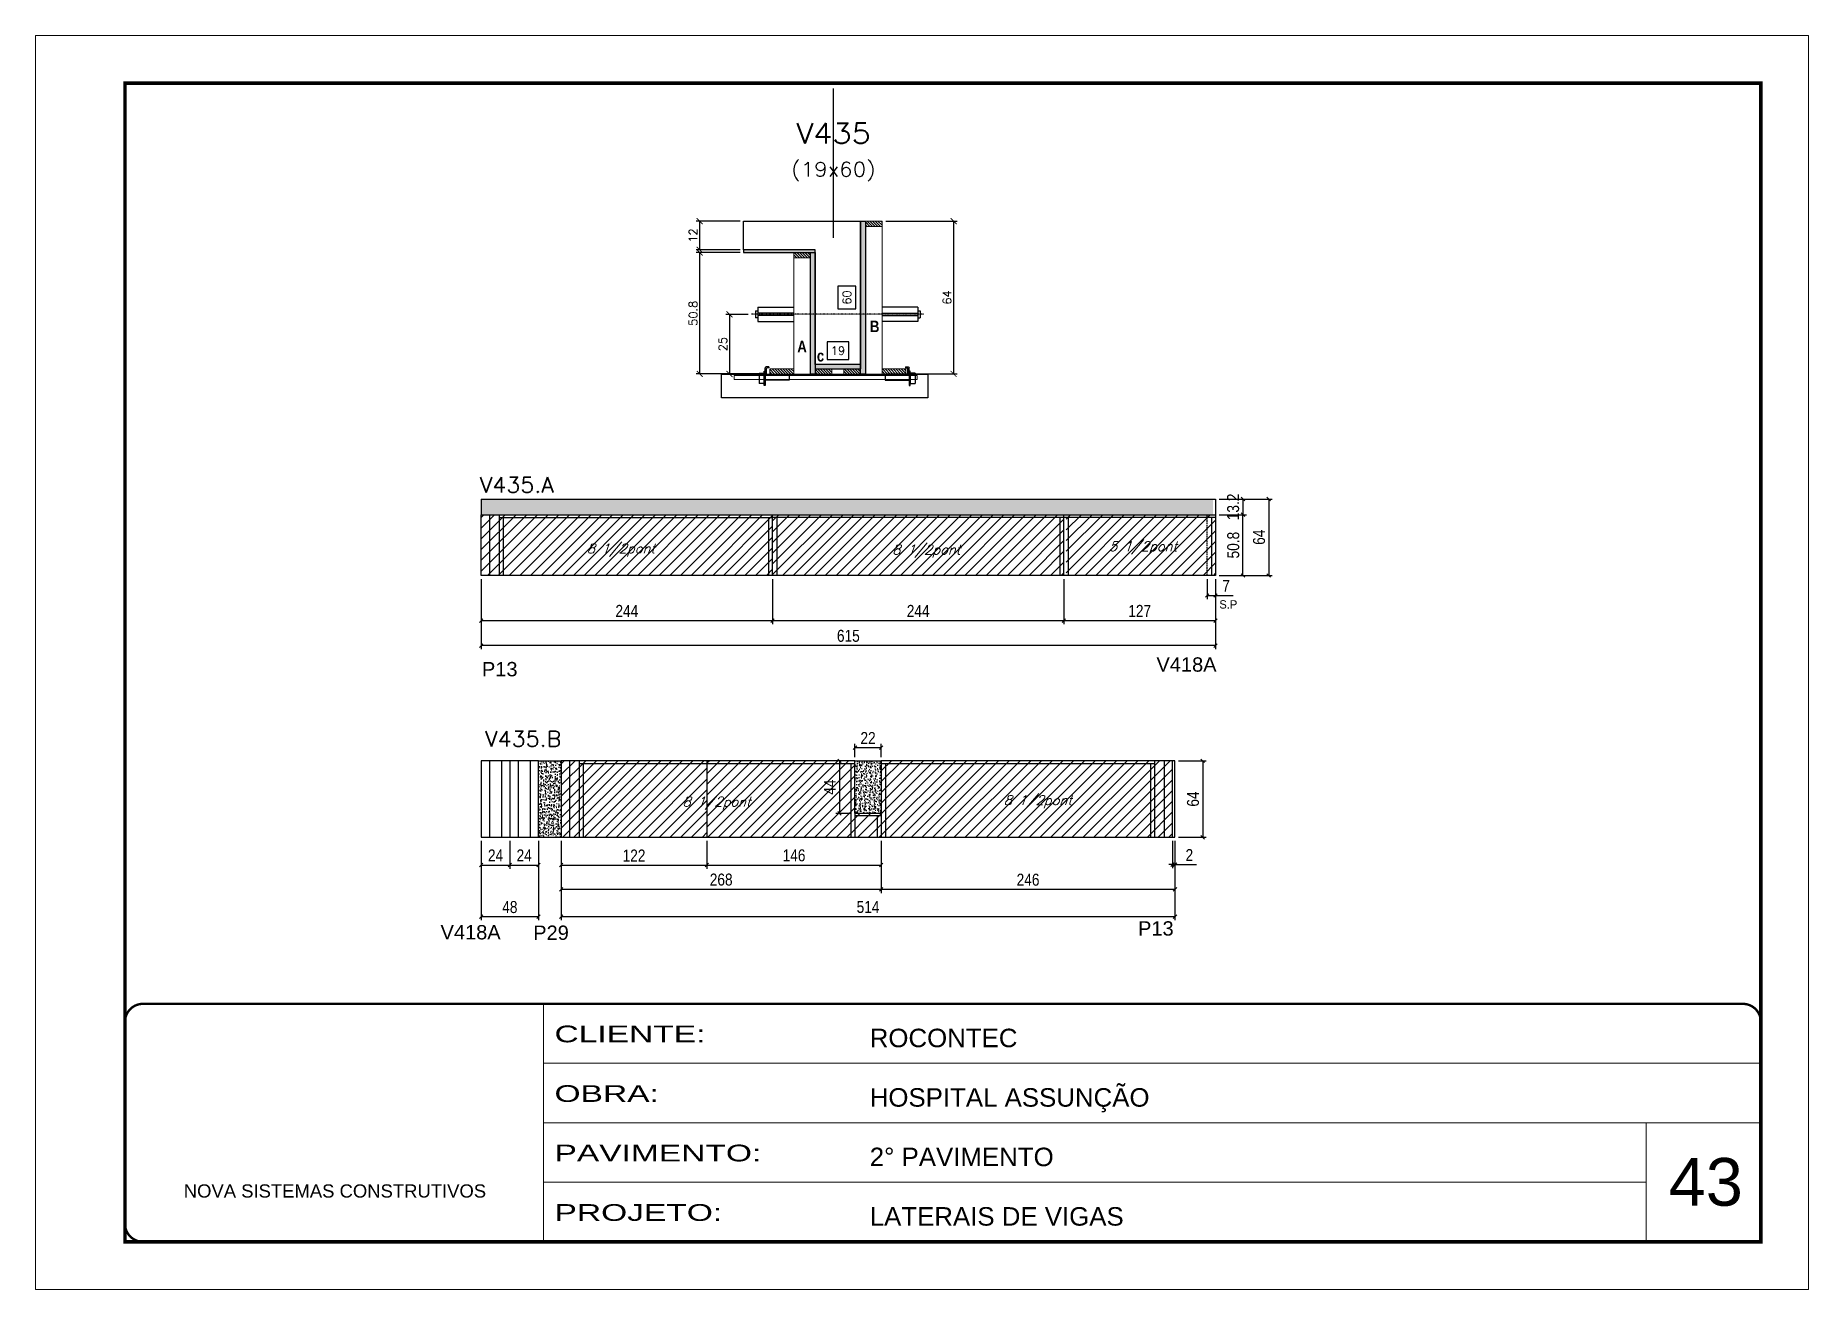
# Model space of a CAD drawing. Extents: x 137137 to 143418, y 10464 to 34486.
# Drawn here: x 140307 to 141792, y 21950 to 23000 of the extents above; entities that cross this region are included whole.
import ezdxf
from ezdxf.enums import TextEntityAlignment as Align

# ---------------------------------------------------------------- set-up
doc = ezdxf.new("R2010")
doc.units = 0
for name, pattern in [('CONTINUO', [0]), ('DASHED', [0.75, 0.5, -0.25]), ('HIDDEN', [0.375, 0.25, -0.125])]:
    doc.linetypes.add(name, pattern=pattern)
for name, color, linetype in [('5', 5, 'Continuous'), ('barrote', 251, 'Continuous'), ('COTA', 241, 'Continuous'), ('Cota Seção (2x)', 4, 'Continuous'), ('detalhes', 4, 'Continuous'), ('Painéis', 200, 'Continuous'), ('presilha', 1, 'Continuous'), ('Reaproveitamento', 251, 'Continuous'), ('SARR_2.2x7', 40, 'Continuous'), ('SARR_3.5x7', 81, 'Continuous'), ('TENSOR', 3, 'Continuous'), ('texto', 7, 'Continuous'), ('Texto de Titulo', 7, 'Continuous'), ('Texto Qtd Sarr', 242, 'Continuous')]:
    doc.layers.add(name, color=color, linetype=linetype)
for name, color, linetype, lineweight in [('CARIMBO', 255, 'Continuous', 9), ('CONCRETO', 251, 'Continuous', 25), ('Folhas', 255, 'Continuous', 9), ('Hachura', 251, 'Continuous', 9), ('Madeira', 126, 'Continuous', 18), ('SARRAFO DE PRESSAO', 251, 'DASHED', 9), ('SCO-___-LAJ', 2, 'Continuous', 0), ('Texto Seção', 7, 'Continuous', 15)]:
    doc.layers.add(name, color=color, linetype=linetype, lineweight=lineweight)
doc.styles.add('ARIAL', font='arial.ttf')
doc.styles.add('COTA TECNICA', font='techl___.ttf', dxfattribs={"height": 10})
doc.styles.add('REGUA-120', font='ROMANS.shx', dxfattribs={"height": 15})
doc.styles.add('Romans', font='romans.shx')
doc.styles.add('ROMAS860', font='ROMAS860.SHX')
doc.styles.get("Standard").update_dxf_attribs({"font": 'arial.ttf'})
doc.styles.add('TECNICA', font='techb___.ttf', dxfattribs={"height": 10})
doc.styles.add('Tecnologia', font='')
doc.styles.get('Tecnologia').set_extended_font_data('Forgotten Futurist')
doc.dimstyles.new('Cota Seção (2x)', dxfattribs={"dimtxt": 7, "dimasz": 5, "dimexe": 3, "dimexo": 3, "dimgap": 2, "dimtad": 3, "dimdec": 1, "dimlfac": 0.5, "dimzin": 12, "dimdsep": 46, "dimtxsty": 'Romans', "dimblk": 'ARCHTICK', "dimcen": 0, "dimclrd": 4, "dimclre": 4, "dimclrt": 1, "dimadec": 1, "dimazin": 3, "dimtfac": 1, "dimtdec": 1, "dimtmove": 0, "dimatfit": 3, "dimldrblk": 'OBLIQUE', "dimfxl": 1, "dimtolj": 1, "dimtzin": 12, "dimarcsym": 0})
doc.dimstyles.new('Cota Seção interna', dxfattribs={"dimtxt": 7, "dimasz": 6, "dimexe": 0.18, "dimexo": 2, "dimgap": -4, "dimtad": 3, "dimdec": 1, "dimlfac": 0.5, "dimzin": 12, "dimdsep": 46, "dimtxsty": 'Romans', "dimblk": 'ARCHTICK', "dimcen": 0.09, "dimse1": 1, "dimse2": 1, "dimsd1": 1, "dimsd2": 1, "dimclrd": 180, "dimclre": 5, "dimclrt": 1, "dimadec": 0, "dimazin": 3, "dimtfac": 1, "dimtdec": 1, "dimtofl": 0, "dimtmove": 0, "dimatfit": 3, "dimldrblk": 'ARCHTICK', "dimfxl": 1, "dimtolj": 1, "dimtzin": 0, "dimarcsym": 0})
doc.dimstyles.new('PAINEL', dxfattribs={"dimtxt": 10, "dimasz": 3, "dimexe": 3, "dimexo": 3, "dimgap": 3, "dimtad": 1, "dimdec": 1, "dimzin": 12, "dimdsep": 46, "dimtxsty": 'COTA TECNICA', "dimblk1": 'OBLIQUE', "dimblk2": 'OBLIQUE', "dimsah": 1, "dimcen": 0.9, "dimclrd": 4, "dimclre": 4, "dimclrt": 240, "dimadec": 1, "dimazin": 3, "dimtfac": 1, "dimtdec": 1, "dimtmove": 0, "dimatfit": 3, "dimfxl": 1, "dimtolj": 1, "dimtzin": 12, "dimarcsym": 0})
pattern_1 = [(50, (7464.948, -8459.0465), (5.46554007, -0.47817257), [0.5715, -6.2865]), (355, (7464.948, -8459.0465), (-1.05730264, 5.73170536), [0.4572, -5.02921753]), (100.4514447, (7465.403, -8459.0863), (4.40823741, 5.25353256), [0.48570026, -5.34270734]), (46.1842, (7464.948, -8457.5225), (8.13237123, -1.26126984), [0.85725, -9.42975]), (96.6355576, (7465.6255, -8457.628), (7.122124, 7.42278374), [0.7285507, -8.01406824]), (351.184151, (7464.948, -8457.5225), (7.122124, 7.42278374), [0.685799, -7.54379196]), (21, (7465.71, -8457.9035), (4.54843174, -3.06795595), [0.5715, -6.2865]), (326, (7465.71, -8457.9035), (1.85406085, 5.52563898), [0.4572, -5.0292]), (71.451445, (7466.089, -8458.159), (6.40249258, 2.45768307), [0.48570026, -5.34269813]), (37.5, (7464.9478, -8459.0465), (0.092658098, 2.536651166), [0, -4.96824, 0, -5.1054, 0, -5.04825]), (7.5, (7464.9478, -8459.0465), (2.004589875, 3.005417245), [0, -2.91084, 0, -4.85394, 0, -1.92405]), (327.5, (7463.2485, -8459.0465), (4.067717855, -0.17186232), [0, -1.905, 0, -5.9436, 0, -7.8867]), (317.5, (7462.4865, -8459.0465), (4.44387544, 0.76279473), [0, -2.4765, 0, -3.94716, 0, -5.6007])]
pattern_2 = [(45, (-1999.9486, -6878.4203), (-4.49012806, 4.49012806), [])]

msp = doc.modelspace()

# ---------------------------------------------------------------- texts
at = {"layer": '5', "linetype": 'Continuous'}
for s, p in [('P13', (140681.22, 22463.46)), ('V418A', (141246.16, 22467.35)), ('V418A', (140646.57, 22243.18)), ('P29', (140724.17, 22242.79)), ('P13', (141230.72, 22246.37))]:
    msp.add_text(s, height=12, rotation=359.99996, dxfattribs=at).set_placement(p)
at = {"layer": 'CARIMBO', "style": 'ARIAL'}
msp.add_text('43', height=40, dxfattribs=at).set_placement((141675.15, 22020.17))
at = {"layer": 'detalhes', "style": 'TECNICA'}
for s, p in [('B', (141006.19, 22751.61)), ('A', (140945.36, 22734.77)), ('c', (140961.74, 22727.07))]:
    msp.add_text(s, height=9.6, dxfattribs=at).set_placement(p)
at = {"layer": 'texto', "color": 2, "char_height": 8, "attachment_point": 5, "style": 'Romans'}
for s, insert in [('{\\Q19;\\C256;8 1/2pont}', (140797.61, 22569.13)), ('{\\Q19;\\C256;8 1/2pont}', (141053.42, 22568.25)), ('{\\Q19;\\C256;5 1/2pont}', (141234.93, 22571.03)), ('{\\Q19;\\C256;8 1/2pont}', (141146.81, 22358.41)), ('{\\Q19;\\C256;8 1/2pont}', (140877.76, 22357.21))]:
    msp.add_mtext(s, dxfattribs=dict(at, insert=insert))
at = {"layer": 'texto', "color": 4, "insert": (141306.33, 22523.62), "char_height": 7, "attachment_point": 5, "style": 'ROMAS860'}
msp.add_mtext('S.P', dxfattribs=at)
at = {"layer": 'Texto Seção', "style": 'REGUA-120', "width": 1.05}
for s, p in [('V435.A', (140679.47, 22617.28)), ('V435.B', (140683.89, 22404.64))]:
    msp.add_text(s, height=13, dxfattribs=at).set_placement(p)

# ---------------------------------------------------------------- blocks, each defined once
blk = doc.blocks.new('9999999999')
at = {"color": 30, "linetype": 'CONTINUO'}
for p, q in [((98564.6, 34230.2), (98564.6, 34429.4)), ((98564.6, 34379.6), (99584, 34379.6)), ((98564.6, 34329.8), (99488, 34329.8)), ((99584, 34329.8), (99488, 34329.8)), ((99488, 34329.8), (99488, 34230.2)), ((98564.6, 34280), (99488, 34280))]:
    blk.add_line(p, q, dxfattribs=at)
at = {"color": 30, "linetype": 'CONTINUO', "const_width": 2}
blk.add_lwpolyline([(99584, 34230.2), (99584, 34414.4, 0.414214), (99569, 34429.4), (98229, 34429.4, 0.414214), (98214, 34414.4), (98214, 34245.2, 0.414214), (98229, 34230.2), (99584, 34230.2)], format="xyb", dxfattribs=at)
at = {"layer": 'Folhas'}
blk.add_lwpolyline([(98139, 34190.2), (99624, 34190.2), (99624, 35240.2), (98139, 35240.2)], close=True, dxfattribs=at)
at = {"layer": 'Folhas', "color": 30, "const_width": 3}
blk.add_lwpolyline([(98214, 34230.2), (99584, 34230.2), (99584, 35200.2), (98214, 35200.2)], close=True, dxfattribs=at)
at = {"color": 7, "linetype": 'Continuous', "ltscale": 5, "style": 'ARIAL'}
for s, height, p in [('ROCONTEC', 15.48, (98837.7, 34393.1)), ('HOSPITAL ASSUNÇÃO', 15.483, (98837.7, 34343.3)), ('2° PAVIMENTO', 15.483, (98837.7, 34293.5)), ('NOVA SISTEMAS CONSTRUTIVOS', 11.059, (98263.2, 34267.2)), ('LATERAIS DE VIGAS', 15.483, (98837.7, 34243.7))]:
    blk.add_text(s, height=height, dxfattribs=at).set_placement(p)
at = {"layer": 'Folhas', "color": 7, "style": 'Tecnologia', "width": 1.5}
for s, p in [('CLIENTE:', (98573.7, 34397.2)), ('OBRA:', (98573.7, 34347.3)), ('PAVIMENTO:', (98573.7, 34297.5)), ('PROJETO:', (98573.7, 34247.7))]:
    blk.add_text(s, height=14, dxfattribs=at).set_placement(p)
blk = doc.blocks.new('_Oblique')
at = {"color": 0, "linetype": 'ByBlock', "lineweight": -2}
blk.add_line((-0.5, -0.5), (0.5, 0.5), dxfattribs=at)
blk = doc.blocks.new('*D1407')
at = {"layer": 'COTA', "color": 4, "linetype": 'ByBlock', "lineweight": -2, "transparency": 16777216}
for p, q in [((141288.6, 22544.9), (141288.6, 22528.1)), ((141295.6, 22544.9), (141295.6, 22528.1)), ((141288.6, 22531.1), (141295.6, 22531.1)), ((141295.6, 22531.1), (141310.4, 22531.1))]:
    blk.add_line(p, q, dxfattribs=at)
at = {"layer": 'Defpoints', "color": 0, "linetype": 'ByBlock', "transparency": 16777216}
for p in [(141288.6, 22547.9), (141295.6, 22547.9), (141295.6, 22531.1)]:
    blk.add_point(p, dxfattribs=at)
at = {"layer": 'COTA', "color": 4, "linetype": 'ByBlock', "lineweight": -2, "transparency": 16777216, "xscale": 3, "yscale": 3, "zscale": 3, "rotation": 180}
blk.add_blockref('_Oblique', (141288.6, 22531.1), dxfattribs=at)
at = {"layer": 'COTA', "color": 4, "linetype": 'ByBlock', "lineweight": -2, "transparency": 16777216, "xscale": 3, "yscale": 3, "zscale": 3}
blk.add_blockref('_Oblique', (141295.6, 22531.1), dxfattribs=at)
at = {"layer": 'COTA', "color": 240, "linetype": 'ByBlock', "transparency": 16777216, "insert": (141304.5, 22539.2), "char_height": 10, "attachment_point": 5, "style": 'COTA TECNICA'}
blk.add_mtext('\\A1;7', dxfattribs=at)
blk = doc.blocks.new('*D1408')
at = {"layer": 'COTA', "color": 4, "linetype": 'ByBlock', "lineweight": -2, "transparency": 16777216}
for p, q in [((140680.6, 22544.9), (140680.6, 22507.1)), ((140924.6, 22544.9), (140924.6, 22507.1)), ((140680.6, 22510.1), (140924.6, 22510.1))]:
    blk.add_line(p, q, dxfattribs=at)
at = {"layer": 'Defpoints', "color": 0, "linetype": 'ByBlock', "transparency": 16777216}
for p in [(140680.6, 22547.9), (140924.6, 22547.9), (140924.6, 22510.1)]:
    blk.add_point(p, dxfattribs=at)
at = {"layer": 'COTA', "color": 4, "linetype": 'ByBlock', "lineweight": -2, "transparency": 16777216, "xscale": 3, "yscale": 3, "zscale": 3, "rotation": 180}
blk.add_blockref('_Oblique', (140680.6, 22510.1), dxfattribs=at)
at = {"layer": 'COTA', "color": 4, "linetype": 'ByBlock', "lineweight": -2, "transparency": 16777216, "xscale": 3, "yscale": 3, "zscale": 3}
blk.add_blockref('_Oblique', (140924.6, 22510.1), dxfattribs=at)
at = {"layer": 'COTA', "color": 240, "linetype": 'ByBlock', "transparency": 16777216, "insert": (140802.6, 22518.2), "char_height": 10, "attachment_point": 5, "style": 'COTA TECNICA'}
blk.add_mtext('\\A1;244', dxfattribs=at)
blk = doc.blocks.new('*D1409')
at = {"layer": 'COTA', "color": 4, "linetype": 'ByBlock', "lineweight": -2, "transparency": 16777216}
for p, q in [((140924.6, 22544.9), (140924.6, 22507.1)), ((141168.6, 22544.9), (141168.6, 22507.1)), ((140924.6, 22510.1), (141168.6, 22510.1))]:
    blk.add_line(p, q, dxfattribs=at)
at = {"layer": 'Defpoints', "color": 0, "linetype": 'ByBlock', "transparency": 16777216}
for p in [(140924.6, 22547.9), (141168.6, 22547.9), (141168.6, 22510.1)]:
    blk.add_point(p, dxfattribs=at)
at = {"layer": 'COTA', "color": 4, "linetype": 'ByBlock', "lineweight": -2, "transparency": 16777216, "xscale": 3, "yscale": 3, "zscale": 3, "rotation": 180}
blk.add_blockref('_Oblique', (140924.6, 22510.1), dxfattribs=at)
at = {"layer": 'COTA', "color": 4, "linetype": 'ByBlock', "lineweight": -2, "transparency": 16777216, "xscale": 3, "yscale": 3, "zscale": 3}
blk.add_blockref('_Oblique', (141168.6, 22510.1), dxfattribs=at)
at = {"layer": 'COTA', "color": 240, "linetype": 'ByBlock', "transparency": 16777216, "insert": (141046.6, 22518.2), "char_height": 10, "attachment_point": 5, "style": 'COTA TECNICA'}
blk.add_mtext('\\A1;244', dxfattribs=at)
blk = doc.blocks.new('*D1410')
at = {"layer": 'COTA', "color": 4, "linetype": 'ByBlock', "lineweight": -2, "transparency": 16777216}
for p, q in [((141168.6, 22544.9), (141168.6, 22507.1)), ((141295.6, 22544.9), (141295.6, 22507.1)), ((141168.6, 22510.1), (141295.6, 22510.1))]:
    blk.add_line(p, q, dxfattribs=at)
at = {"layer": 'Defpoints', "color": 0, "linetype": 'ByBlock', "transparency": 16777216}
for p in [(141168.6, 22547.9), (141295.6, 22547.9), (141295.6, 22510.1)]:
    blk.add_point(p, dxfattribs=at)
at = {"layer": 'COTA', "color": 4, "linetype": 'ByBlock', "lineweight": -2, "transparency": 16777216, "xscale": 3, "yscale": 3, "zscale": 3}
for p, rotation in [((141168.6, 22510.1), 179.9997596419369), ((141295.6, 22510.1), 359.9997596419369)]:
    blk.add_blockref('_Oblique', p, dxfattribs=dict(at, rotation=rotation))
at = {"layer": 'COTA', "color": 240, "linetype": 'ByBlock', "transparency": 16777216, "insert": (141232.1, 22518.2), "char_height": 10, "attachment_point": 5, "rotation": 359.9998, "style": 'COTA TECNICA'}
blk.add_mtext('\\A1;127', dxfattribs=at)
blk = doc.blocks.new('*D1411')
at = {"layer": 'COTA', "color": 4, "linetype": 'ByBlock', "lineweight": -2, "transparency": 16777216}
for p, q in [((141298.6, 22598.7), (141321.6, 22598.7)), ((141318.6, 22547.9), (141318.6, 22598.7)), ((141298.6, 22547.9), (141321.6, 22547.9))]:
    blk.add_line(p, q, dxfattribs=at)
at = {"layer": 'Defpoints', "color": 0, "linetype": 'ByBlock', "transparency": 16777216}
for p in [(141295.6, 22598.7), (141318.6, 22598.7), (141295.6, 22547.9)]:
    blk.add_point(p, dxfattribs=at)
at = {"layer": 'COTA', "color": 4, "linetype": 'ByBlock', "lineweight": -2, "transparency": 16777216, "xscale": 3, "yscale": 3, "zscale": 3}
for p, rotation in [((141318.6, 22598.7), 90), ((141318.6, 22547.9), 270)]:
    blk.add_blockref('_Oblique', p, dxfattribs=dict(at, rotation=rotation))
at = {"layer": 'COTA', "color": 240, "linetype": 'ByBlock', "transparency": 16777216, "insert": (141310.5, 22573.3), "char_height": 10, "attachment_point": 5, "rotation": 90, "style": 'COTA TECNICA'}
blk.add_mtext('\\A1;50.8', dxfattribs=at)
blk = doc.blocks.new('*D1412')
at = {"layer": 'COTA', "color": 4, "linetype": 'ByBlock', "lineweight": -2, "transparency": 16777216}
for p, q in [((141298.6, 22611.9), (141321.6, 22611.9)), ((141318.6, 22611.9), (141318.6, 22598.7)), ((141298.6, 22598.7), (141321.6, 22598.7))]:
    blk.add_line(p, q, dxfattribs=at)
at = {"layer": 'Defpoints', "color": 0, "linetype": 'ByBlock', "transparency": 16777216}
for p in [(141295.6, 22611.9), (141295.6, 22598.7), (141318.6, 22598.7)]:
    blk.add_point(p, dxfattribs=at)
at = {"layer": 'COTA', "color": 4, "linetype": 'ByBlock', "lineweight": -2, "transparency": 16777216, "xscale": 3, "yscale": 3, "zscale": 3}
for p, rotation in [((141318.6, 22611.9), 90), ((141318.6, 22598.7), 270)]:
    blk.add_blockref('_Oblique', p, dxfattribs=dict(at, rotation=rotation))
at = {"layer": 'COTA', "color": 240, "linetype": 'ByBlock', "transparency": 16777216, "insert": (141310.4, 22605.3), "char_height": 10, "attachment_point": 5, "rotation": 90, "style": 'COTA TECNICA'}
blk.add_mtext('\\A1;13.2', dxfattribs=at)
blk = doc.blocks.new('*D1413')
at = {"layer": 'COTA', "color": 4, "linetype": 'ByBlock', "lineweight": -2, "transparency": 16777216}
for p, q in [((141298.6, 22611.9), (141343.2, 22611.9)), ((141340.2, 22611.9), (141340.2, 22547.9)), ((141298.6, 22547.9), (141343.2, 22547.9))]:
    blk.add_line(p, q, dxfattribs=at)
at = {"layer": 'Defpoints', "color": 0, "linetype": 'ByBlock', "transparency": 16777216}
for p in [(141295.6, 22611.9), (141295.6, 22547.9), (141340.2, 22547.9)]:
    blk.add_point(p, dxfattribs=at)
at = {"layer": 'COTA', "color": 4, "linetype": 'ByBlock', "lineweight": -2, "transparency": 16777216, "xscale": 3, "yscale": 3, "zscale": 3}
for p, rotation in [((141340.2, 22611.9), 90), ((141340.2, 22547.9), 270)]:
    blk.add_blockref('_Oblique', p, dxfattribs=dict(at, rotation=rotation))
at = {"layer": 'COTA', "color": 240, "linetype": 'ByBlock', "transparency": 16777216, "insert": (141332.1, 22579.9), "char_height": 10, "attachment_point": 5, "rotation": 90, "style": 'COTA TECNICA'}
blk.add_mtext('\\A1;64', dxfattribs=at)
blk = doc.blocks.new('*D1414')
at = {"layer": 'COTA', "color": 4, "linetype": 'ByBlock', "lineweight": -2, "transparency": 16777216}
for p, q in [((141015.6, 22325.7), (141015.6, 22282)), ((141261.6, 22325.7), (141261.6, 22282)), ((141261.6, 22285), (141015.6, 22285))]:
    blk.add_line(p, q, dxfattribs=at)
at = {"layer": 'Defpoints', "color": 0, "linetype": 'ByBlock', "transparency": 16777216}
for p in [(141015.6, 22328.7), (141261.6, 22328.7), (141015.6, 22285)]:
    blk.add_point(p, dxfattribs=at)
at = {"layer": 'COTA', "color": 4, "linetype": 'ByBlock', "lineweight": -2, "transparency": 16777216, "xscale": 3, "yscale": 3, "zscale": 3, "rotation": 180}
blk.add_blockref('_Oblique', (141015.6, 22285), dxfattribs=at)
at = {"layer": 'COTA', "color": 4, "linetype": 'ByBlock', "lineweight": -2, "transparency": 16777216, "xscale": 3, "yscale": 3, "zscale": 3}
blk.add_blockref('_Oblique', (141261.6, 22285), dxfattribs=at)
at = {"layer": 'COTA', "color": 240, "linetype": 'ByBlock', "transparency": 16777216, "insert": (141138.6, 22293.1), "char_height": 10, "attachment_point": 5, "style": 'COTA TECNICA'}
blk.add_mtext('\\A1;246', dxfattribs=at)
blk = doc.blocks.new('*D1415')
at = {"layer": 'COTA', "color": 4, "linetype": 'ByBlock', "lineweight": -2, "transparency": 16777216}
for p, q in [((140747.6, 22325.7), (140747.6, 22282)), ((141015.6, 22325.7), (141015.6, 22282)), ((141015.6, 22285), (140747.6, 22285))]:
    blk.add_line(p, q, dxfattribs=at)
at = {"layer": 'Defpoints', "color": 0, "linetype": 'ByBlock', "transparency": 16777216}
for p in [(140747.6, 22328.7), (141015.6, 22328.7), (140747.6, 22285)]:
    blk.add_point(p, dxfattribs=at)
at = {"layer": 'COTA', "color": 4, "linetype": 'ByBlock', "lineweight": -2, "transparency": 16777216, "xscale": 3, "yscale": 3, "zscale": 3, "rotation": 180}
blk.add_blockref('_Oblique', (140747.6, 22285), dxfattribs=at)
at = {"layer": 'COTA', "color": 4, "linetype": 'ByBlock', "lineweight": -2, "transparency": 16777216, "xscale": 3, "yscale": 3, "zscale": 3}
blk.add_blockref('_Oblique', (141015.6, 22285), dxfattribs=at)
at = {"layer": 'COTA', "color": 240, "linetype": 'ByBlock', "transparency": 16777216, "insert": (140881.6, 22293.2), "char_height": 10, "attachment_point": 5, "style": 'COTA TECNICA'}
blk.add_mtext('\\A1;268', dxfattribs=at)
blk = doc.blocks.new('*D1416')
at = {"layer": 'COTA', "color": 4, "linetype": 'ByBlock', "lineweight": -2, "transparency": 16777216}
for p, q in [((140680.6, 22325.7), (140680.6, 22259.2)), ((140728.6, 22325.7), (140728.6, 22259.2)), ((140728.6, 22262.2), (140680.6, 22262.2))]:
    blk.add_line(p, q, dxfattribs=at)
at = {"layer": 'Defpoints', "color": 0, "linetype": 'ByBlock', "transparency": 16777216}
for p in [(140680.6, 22328.7), (140728.6, 22328.7), (140680.6, 22262.2)]:
    blk.add_point(p, dxfattribs=at)
at = {"layer": 'COTA', "color": 4, "linetype": 'ByBlock', "lineweight": -2, "transparency": 16777216, "xscale": 3, "yscale": 3, "zscale": 3}
for p, rotation in [((140680.6, 22262.2), 180.0000000002952), ((140728.6, 22262.2), 2.952837974135036e-10)]:
    blk.add_blockref('_Oblique', p, dxfattribs=dict(at, rotation=rotation))
at = {"layer": 'COTA', "color": 240, "linetype": 'ByBlock', "transparency": 16777216, "insert": (140704.6, 22270.2), "char_height": 10, "attachment_point": 5, "style": 'COTA TECNICA'}
blk.add_mtext('\\A1;48', dxfattribs=at)
blk = doc.blocks.new('*D1417')
at = {"layer": 'COTA', "color": 4, "linetype": 'ByBlock', "lineweight": -2, "transparency": 16777216}
for p, q in [((140990.6, 22392.7), (140977.7, 22392.7)), ((140980.7, 22392.7), (140980.7, 22348.7)), ((140990.6, 22348.7), (140977.7, 22348.7))]:
    blk.add_line(p, q, dxfattribs=at)
at = {"layer": 'Defpoints', "color": 0, "linetype": 'ByBlock', "transparency": 16777216}
for p in [(140993.6, 22392.7), (140980.7, 22348.7), (140993.6, 22348.7)]:
    blk.add_point(p, dxfattribs=at)
at = {"layer": 'COTA', "color": 4, "linetype": 'ByBlock', "lineweight": -2, "transparency": 16777216, "xscale": 3, "yscale": 3, "zscale": 3}
for p, rotation in [((140980.7, 22392.7), 90), ((140980.7, 22348.7), 270)]:
    blk.add_blockref('_Oblique', p, dxfattribs=dict(at, rotation=rotation))
at = {"layer": 'COTA', "color": 240, "linetype": 'ByBlock', "transparency": 16777216, "insert": (140972.6, 22370.7), "char_height": 10, "attachment_point": 5, "rotation": 90, "style": 'COTA TECNICA'}
blk.add_mtext('\\A1;44', dxfattribs=at)
blk = doc.blocks.new('*D1418')
at = {"layer": 'COTA', "color": 4, "linetype": 'ByBlock', "lineweight": -2, "transparency": 16777216}
for p, q in [((140993.6, 22395.7), (140993.6, 22406.8)), ((140993.6, 22403.8), (141015.6, 22403.8)), ((141015.6, 22395.7), (141015.6, 22406.8))]:
    blk.add_line(p, q, dxfattribs=at)
at = {"layer": 'Defpoints', "color": 0, "linetype": 'ByBlock', "transparency": 16777216}
for p in [(141015.6, 22403.8), (140993.6, 22392.7), (141015.6, 22392.7)]:
    blk.add_point(p, dxfattribs=at)
at = {"layer": 'COTA', "color": 4, "linetype": 'ByBlock', "lineweight": -2, "transparency": 16777216, "xscale": 3, "yscale": 3, "zscale": 3, "rotation": 180}
blk.add_blockref('_Oblique', (140993.6, 22403.8), dxfattribs=at)
at = {"layer": 'COTA', "color": 4, "linetype": 'ByBlock', "lineweight": -2, "transparency": 16777216, "xscale": 3, "yscale": 3, "zscale": 3}
blk.add_blockref('_Oblique', (141015.6, 22403.8), dxfattribs=at)
at = {"layer": 'COTA', "color": 240, "linetype": 'ByBlock', "transparency": 16777216, "insert": (141004.6, 22411.8), "char_height": 10, "attachment_point": 5, "style": 'COTA TECNICA'}
blk.add_mtext('\\A1;22', dxfattribs=at)
blk = doc.blocks.new('*D1419')
at = {"layer": 'COTA', "color": 4, "linetype": 'ByBlock', "lineweight": -2, "transparency": 16777216}
for p, q in [((141264.6, 22392.7), (141287.9, 22392.7)), ((141284.9, 22392.7), (141284.9, 22328.7)), ((141264.6, 22328.7), (141287.9, 22328.7))]:
    blk.add_line(p, q, dxfattribs=at)
at = {"layer": 'Defpoints', "color": 0, "linetype": 'ByBlock', "transparency": 16777216}
for p in [(141261.6, 22392.7), (141261.6, 22328.7), (141284.9, 22328.7)]:
    blk.add_point(p, dxfattribs=at)
at = {"layer": 'COTA', "color": 4, "linetype": 'ByBlock', "lineweight": -2, "transparency": 16777216, "xscale": 3, "yscale": 3, "zscale": 3}
for p, rotation in [((141284.9, 22392.7), 90), ((141284.9, 22328.7), 270)]:
    blk.add_blockref('_Oblique', p, dxfattribs=dict(at, rotation=rotation))
at = {"layer": 'COTA', "color": 240, "linetype": 'ByBlock', "transparency": 16777216, "insert": (141276.8, 22360.7), "char_height": 10, "attachment_point": 5, "rotation": 90, "style": 'COTA TECNICA'}
blk.add_mtext('\\A1;64', dxfattribs=at)
blk = doc.blocks.new('*D1420')
at = {"layer": 'COTA', "color": 4, "linetype": 'ByBlock', "lineweight": -2, "transparency": 16777216}
for p, q in [((140747.6, 22325.7), (140747.6, 22302.4)), ((140869.6, 22325.7), (140869.6, 22302.4)), ((140747.6, 22305.4), (140869.6, 22305.4))]:
    blk.add_line(p, q, dxfattribs=at)
at = {"layer": 'Defpoints', "color": 0, "linetype": 'ByBlock', "transparency": 16777216}
for p in [(140747.6, 22328.7), (140869.6, 22328.7), (140869.6, 22305.4)]:
    blk.add_point(p, dxfattribs=at)
at = {"layer": 'COTA', "color": 4, "linetype": 'ByBlock', "lineweight": -2, "transparency": 16777216, "xscale": 3, "yscale": 3, "zscale": 3, "rotation": 180}
blk.add_blockref('_Oblique', (140747.6, 22305.4), dxfattribs=at)
at = {"layer": 'COTA', "color": 4, "linetype": 'ByBlock', "lineweight": -2, "transparency": 16777216, "xscale": 3, "yscale": 3, "zscale": 3}
blk.add_blockref('_Oblique', (140869.6, 22305.4), dxfattribs=at)
at = {"layer": 'COTA', "color": 240, "linetype": 'ByBlock', "transparency": 16777216, "insert": (140808.6, 22313.4), "char_height": 10, "attachment_point": 5, "style": 'COTA TECNICA'}
blk.add_mtext('\\A1;122', dxfattribs=at)
blk = doc.blocks.new('*D1421')
at = {"layer": 'COTA', "color": 4, "linetype": 'ByBlock', "lineweight": -2, "transparency": 16777216}
for p, q in [((140869.6, 22325.7), (140869.6, 22302.4)), ((141015.6, 22325.7), (141015.6, 22302.4)), ((140869.6, 22305.4), (141015.6, 22305.4))]:
    blk.add_line(p, q, dxfattribs=at)
at = {"layer": 'Defpoints', "color": 0, "linetype": 'ByBlock', "transparency": 16777216}
for p in [(140869.6, 22328.7), (141015.6, 22328.7), (141015.6, 22305.4)]:
    blk.add_point(p, dxfattribs=at)
at = {"layer": 'COTA', "color": 4, "linetype": 'ByBlock', "lineweight": -2, "transparency": 16777216, "xscale": 3, "yscale": 3, "zscale": 3, "rotation": 180}
blk.add_blockref('_Oblique', (140869.6, 22305.4), dxfattribs=at)
at = {"layer": 'COTA', "color": 4, "linetype": 'ByBlock', "lineweight": -2, "transparency": 16777216, "xscale": 3, "yscale": 3, "zscale": 3}
blk.add_blockref('_Oblique', (141015.6, 22305.4), dxfattribs=at)
at = {"layer": 'COTA', "color": 240, "linetype": 'ByBlock', "transparency": 16777216, "insert": (140942.6, 22313.5), "char_height": 10, "attachment_point": 5, "style": 'COTA TECNICA'}
blk.add_mtext('\\A1;146', dxfattribs=at)
blk = doc.blocks.new('titulo1')
at = {"layer": 'Defpoints', "color": 252, "linetype": 'HIDDEN', "ltscale": 2}
blk.add_line((0, 0), (0, 125), dxfattribs=at)
at = {"layer": 'Defpoints', "style": 'Romans', "oblique": 15}
blk.add_attdef('FOLHA', text='', height=10, dxfattribs=at).set_placement((0, 15.6), align=Align.MIDDLE_CENTER)
at = {"layer": 'Texto Qtd Sarr', "color": 3, "style": 'Romans', "oblique": 15}
for tag, height, p in [('TITULO', 17, (0, 71.4)), ('SEÇÃO', 12, (0, 41.5))]:
    blk.add_attdef(tag, text='', height=height, dxfattribs=at).set_placement(p, align=Align.MIDDLE_CENTER)
blk = doc.blocks.new('_ArchTick')
at = {"color": 0, "linetype": 'ByBlock', "const_width": 0.15}
blk.add_lwpolyline([(-0.5, -0.5), (0.5, 0.5)], dxfattribs=at)
blk = doc.blocks.new('*D1422')
at = {"layer": 'COTA', "color": 4, "lineweight": -2, "transparency": 16777216}
for p, q in [((140897.4, 22818.2), (140860.6, 22818.2)), ((140863.6, 22716.6), (140863.6, 22818.2)), ((140915, 22716.6), (140860.6, 22716.6))]:
    blk.add_line(p, q, dxfattribs=at)
at = {"layer": 'Defpoints', "color": 0, "transparency": 16777216}
for p in [(140863.6, 22818.2), (140900.4, 22818.2), (140918, 22716.6)]:
    blk.add_point(p, dxfattribs=at)
at = {"layer": 'COTA', "color": 4, "lineweight": -2, "transparency": 16777216, "xscale": 5, "yscale": 5, "zscale": 5}
for p, rotation in [((140863.6, 22818.2), 90), ((140863.6, 22716.6), 270)]:
    blk.add_blockref('_ArchTick', p, dxfattribs=dict(at, rotation=rotation))
at = {"layer": 'COTA', "color": 1, "transparency": 16777216, "insert": (140858.1, 22767.4), "char_height": 7, "attachment_point": 5, "rotation": 90, "style": 'Romans'}
blk.add_mtext('\\A1;50.8', dxfattribs=at)
blk = doc.blocks.new('*D1423')
at = {"layer": 'COTA', "color": 4, "lineweight": -2, "transparency": 16777216}
for p, q in [((140897.4, 22844.6), (140860.6, 22844.6)), ((140863.6, 22820.6), (140863.6, 22844.6)), ((140897.4, 22820.6), (140860.6, 22820.6))]:
    blk.add_line(p, q, dxfattribs=at)
at = {"layer": 'Defpoints', "color": 0, "transparency": 16777216}
for p in [(140863.6, 22844.6), (140900.4, 22844.6), (140900.4, 22820.6)]:
    blk.add_point(p, dxfattribs=at)
at = {"layer": 'COTA', "color": 4, "lineweight": -2, "transparency": 16777216, "xscale": 5, "yscale": 5, "zscale": 5}
for p, rotation in [((140863.6, 22844.6), 90), ((140863.6, 22820.6), 270)]:
    blk.add_blockref('_ArchTick', p, dxfattribs=dict(at, rotation=rotation))
at = {"layer": 'COTA', "color": 1, "transparency": 16777216, "insert": (140858.1, 22832.6), "char_height": 7, "attachment_point": 5, "rotation": 90, "style": 'Romans'}
blk.add_mtext('\\A1;12', dxfattribs=at)
blk = doc.blocks.new('*D1424')
at = {"layer": 'Cota Seção (2x)', "color": 180, "lineweight": -2, "transparency": 16777216}
for p, q in [((140994.4, 22790.1), (140979.4, 22790.1)), ((140979.4, 22790.1), (140979.4, 22771.1)), ((140994.4, 22771.1), (140994.4, 22790.1)), ((140979.4, 22771.1), (140994.4, 22771.1))]:
    blk.add_line(p, q, dxfattribs=at)
at = {"layer": 'Defpoints', "color": 0, "transparency": 16777216}
for p in [(140960.4, 22844.6), (140998.4, 22844.6), (140960.4, 22724.6)]:
    blk.add_point(p, dxfattribs=at)
at = {"layer": 'Cota Seção (2x)', "color": 1, "transparency": 16777216, "insert": (140986.9, 22780.6), "char_height": 7, "attachment_point": 5, "rotation": 90, "style": 'Romans'}
blk.add_mtext('\\A1;60', dxfattribs=at)
blk = doc.blocks.new('PRESILHA METÁLICA 1')
at = {"layer": 'presilha'}
for p, q in [((0, 13), (6, 13)), ((0, 13), (0, 0)), ((6, 0), (0, 0)), ((6, 15.5), (7.5, 15.5)), ((6, -2.5), (6, 15.5)), ((6, 13), (6, 0)), ((7.5, 10.6), (7.5, 19.9)), ((7.5, 15.5), (7.5, -2.5)), ((37.5, 4.1), (7.5, 4.1)), ((12, 21), (8.6, 21)), ((9, 11.6), (9, 18.9)), ((12, 19.5), (9.6, 19.5)), ((37.5, 11), (9.6, 11)), ((12, 21), (12, 19.5)), ((37.5, 11), (37.5, 4.1)), ((7.5, -2.5), (6, -2.5))]:
    blk.add_line(p, q, dxfattribs=at)
for centre, radius, start, end in [((8.6, 19.9), 1.14, 90, 180), ((9.6, 18.9), 0.57, 90, 180), ((9.6, 11.6), 0.57, 180, 270)]:
    blk.add_arc(centre, radius, start, end, dxfattribs=at)
blk = doc.blocks.new('*D1425')
at = {"layer": 'Cota Seção (2x)', "color": 180, "lineweight": -2, "transparency": 16777216}
for p, q in [((140988.4, 22743.6), (140970.4, 22743.6)), ((140970.4, 22743.6), (140970.4, 22728.6)), ((140988.4, 22728.6), (140988.4, 22743.6)), ((140970.4, 22728.6), (140988.4, 22728.6))]:
    blk.add_line(p, q, dxfattribs=at)
at = {"layer": 'Defpoints', "color": 0, "transparency": 16777216}
for p in [(140960.4, 22724.6), (140960.4, 22716.6), (140998.4, 22716.6)]:
    blk.add_point(p, dxfattribs=at)
at = {"layer": 'Cota Seção (2x)', "color": 1, "transparency": 16777216, "insert": (140979.4, 22736.1), "char_height": 7, "attachment_point": 5, "style": 'Romans'}
blk.add_mtext('\\A1;19', dxfattribs=at)
blk = doc.blocks.new('*D1426')
at = {"layer": 'COTA', "color": 4, "lineweight": -2, "transparency": 16777216}
for p, q in [((141019.4, 22844.6), (141079.3, 22844.6)), ((141076.3, 22844.6), (141076.3, 22716.6)), ((141019.4, 22716.6), (141079.3, 22716.6))]:
    blk.add_line(p, q, dxfattribs=at)
at = {"layer": 'Defpoints', "color": 0, "transparency": 16777216}
for p in [(141016.4, 22844.6), (141016.4, 22716.6), (141076.3, 22716.6)]:
    blk.add_point(p, dxfattribs=at)
at = {"layer": 'COTA', "color": 4, "lineweight": -2, "transparency": 16777216, "xscale": 5, "yscale": 5, "zscale": 5}
for p, rotation in [((141076.3, 22844.6), 90), ((141076.3, 22716.6), 270)]:
    blk.add_blockref('_ArchTick', p, dxfattribs=dict(at, rotation=rotation))
at = {"layer": 'COTA', "color": 1, "transparency": 16777216, "insert": (141070.8, 22780.6), "char_height": 7, "attachment_point": 5, "rotation": 90, "style": 'Romans'}
blk.add_mtext('\\A1;64', dxfattribs=at)
blk = doc.blocks.new('*D1427')
at = {"layer": 'COTA', "color": 4, "lineweight": -2, "transparency": 16777216}
for p, q in [((140904.1, 22766.5), (140885.5, 22766.5)), ((140888.5, 22766.5), (140888.5, 22716.6)), ((140904.1, 22716.6), (140885.5, 22716.6))]:
    blk.add_line(p, q, dxfattribs=at)
at = {"layer": 'Defpoints', "color": 0, "transparency": 16777216}
for p in [(140907.1, 22766.5), (140888.5, 22716.6), (140907.1, 22716.6)]:
    blk.add_point(p, dxfattribs=at)
at = {"layer": 'COTA', "color": 4, "lineweight": -2, "transparency": 16777216, "xscale": 5, "yscale": 5, "zscale": 5}
for p, rotation in [((140888.5, 22766.5), 90), ((140888.5, 22716.6), 270)]:
    blk.add_blockref('_ArchTick', p, dxfattribs=dict(at, rotation=rotation))
at = {"layer": 'COTA', "color": 1, "transparency": 16777216, "insert": (140883, 22741.6), "char_height": 7, "attachment_point": 5, "rotation": 90, "style": 'Romans'}
blk.add_mtext('\\A1;25', dxfattribs=at)
blk = doc.blocks.new('*D1724')
at = {"layer": 'COTA', "color": 4, "lineweight": -2, "transparency": 16777216}
for p, q in [((141259.6, 22325.7), (141259.6, 22302.8)), ((141261.6, 22325.7), (141261.6, 22302.8)), ((141259.6, 22305.8), (141256.6, 22305.8)), ((141259.6, 22305.8), (141261.6, 22305.8)), ((141261.6, 22305.8), (141279.7, 22305.8))]:
    blk.add_line(p, q, dxfattribs=at)
at = {"layer": 'Defpoints', "color": 0, "transparency": 16777216}
for p in [(141259.6, 22328.7), (141261.6, 22328.7), (141261.6, 22305.8)]:
    blk.add_point(p, dxfattribs=at)
at = {"layer": 'COTA', "color": 4, "lineweight": -2, "transparency": 16777216, "xscale": 3, "yscale": 3, "zscale": 3}
blk.add_blockref('_Oblique', (141259.6, 22305.8), dxfattribs=at)
at = {"layer": 'COTA', "color": 4, "lineweight": -2, "transparency": 16777216, "xscale": 3, "yscale": 3, "zscale": 3, "rotation": 180}
blk.add_blockref('_Oblique', (141261.6, 22305.8), dxfattribs=at)
at = {"layer": 'COTA', "color": 240, "transparency": 16777216, "insert": (141273.7, 22313.8), "char_height": 10, "attachment_point": 5, "style": 'COTA TECNICA'}
blk.add_mtext('\\A1;2', dxfattribs=at)
blk = doc.blocks.new('*D1725')
at = {"layer": 'COTA', "color": 4, "lineweight": -2, "ltscale": 25, "transparency": 16777216}
for p, q in [((140680.6, 22544.9), (140680.6, 22486.2)), ((141295.6, 22544.9), (141295.6, 22486.2)), ((141295.6, 22489.2), (140680.6, 22489.2))]:
    blk.add_line(p, q, dxfattribs=at)
at = {"layer": 'Defpoints', "color": 0, "ltscale": 25, "transparency": 16777216}
for p in [(140680.6, 22547.9), (141295.6, 22547.9), (140680.6, 22489.2)]:
    blk.add_point(p, dxfattribs=at)
at = {"layer": 'COTA', "color": 4, "lineweight": -2, "ltscale": 25, "transparency": 16777216, "xscale": 3, "yscale": 3, "zscale": 3, "rotation": 180}
blk.add_blockref('_Oblique', (140680.6, 22489.2), dxfattribs=at)
at = {"layer": 'COTA', "color": 4, "lineweight": -2, "ltscale": 25, "transparency": 16777216, "xscale": 3, "yscale": 3, "zscale": 3}
blk.add_blockref('_Oblique', (141295.6, 22489.2), dxfattribs=at)
at = {"layer": 'COTA', "color": 240, "ltscale": 25, "transparency": 16777216, "insert": (140988.1, 22497.3), "char_height": 10, "attachment_point": 5, "style": 'COTA TECNICA'}
blk.add_mtext('\\A1;615', dxfattribs=at)
blk = doc.blocks.new('*D1726')
at = {"layer": 'COTA', "color": 4, "lineweight": -2, "ltscale": 25, "transparency": 16777216}
for p, q in [((140747.6, 22325.7), (140747.6, 22259.2)), ((141261.6, 22325.7), (141261.6, 22259.2)), ((141261.6, 22262.2), (140747.6, 22262.2))]:
    blk.add_line(p, q, dxfattribs=at)
at = {"layer": 'Defpoints', "color": 0, "ltscale": 25, "transparency": 16777216}
for p in [(140747.6, 22328.7), (141261.6, 22328.7), (140747.6, 22262.2)]:
    blk.add_point(p, dxfattribs=at)
at = {"layer": 'COTA', "color": 4, "lineweight": -2, "ltscale": 25, "transparency": 16777216, "xscale": 3, "yscale": 3, "zscale": 3, "rotation": 180}
blk.add_blockref('_Oblique', (140747.6, 22262.2), dxfattribs=at)
at = {"layer": 'COTA', "color": 4, "lineweight": -2, "ltscale": 25, "transparency": 16777216, "xscale": 3, "yscale": 3, "zscale": 3}
blk.add_blockref('_Oblique', (141261.6, 22262.2), dxfattribs=at)
at = {"layer": 'COTA', "color": 240, "ltscale": 25, "transparency": 16777216, "insert": (141004.6, 22270.3), "char_height": 10, "attachment_point": 5, "style": 'COTA TECNICA'}
blk.add_mtext('\\A1;514', dxfattribs=at)
blk = doc.blocks.new('*D1727')
at = {"layer": 'COTA', "color": 4, "lineweight": -2, "ltscale": 25, "transparency": 16777216}
for p, q in [((140680.6, 22325.7), (140680.6, 22302.4)), ((140704.6, 22325.7), (140704.6, 22302.4)), ((140680.6, 22305.4), (140704.6, 22305.4))]:
    blk.add_line(p, q, dxfattribs=at)
at = {"layer": 'Defpoints', "color": 0, "ltscale": 25, "transparency": 16777216}
for p in [(140680.6, 22328.7), (140704.6, 22328.7), (140704.6, 22305.4)]:
    blk.add_point(p, dxfattribs=at)
at = {"layer": 'COTA', "color": 4, "lineweight": -2, "ltscale": 25, "transparency": 16777216, "xscale": 3, "yscale": 3, "zscale": 3, "rotation": 180}
blk.add_blockref('_Oblique', (140680.6, 22305.4), dxfattribs=at)
at = {"layer": 'COTA', "color": 4, "lineweight": -2, "ltscale": 25, "transparency": 16777216, "xscale": 3, "yscale": 3, "zscale": 3}
blk.add_blockref('_Oblique', (140704.6, 22305.4), dxfattribs=at)
at = {"layer": 'COTA', "color": 240, "ltscale": 25, "transparency": 16777216, "insert": (140692.6, 22313.5), "char_height": 10, "attachment_point": 5, "style": 'COTA TECNICA'}
blk.add_mtext('\\A1;24', dxfattribs=at)
blk = doc.blocks.new('*D1728')
at = {"layer": 'COTA', "color": 4, "lineweight": -2, "ltscale": 25, "transparency": 16777216}
for p, q in [((140704.6, 22325.7), (140704.6, 22302.4)), ((140728.6, 22325.7), (140728.6, 22302.4)), ((140704.6, 22305.4), (140728.6, 22305.4))]:
    blk.add_line(p, q, dxfattribs=at)
at = {"layer": 'Defpoints', "color": 0, "ltscale": 25, "transparency": 16777216}
for p in [(140704.6, 22328.7), (140728.6, 22328.7), (140728.6, 22305.4)]:
    blk.add_point(p, dxfattribs=at)
at = {"layer": 'COTA', "color": 4, "lineweight": -2, "ltscale": 25, "transparency": 16777216, "xscale": 3, "yscale": 3, "zscale": 3, "rotation": 180}
blk.add_blockref('_Oblique', (140704.6, 22305.4), dxfattribs=at)
at = {"layer": 'COTA', "color": 4, "lineweight": -2, "ltscale": 25, "transparency": 16777216, "xscale": 3, "yscale": 3, "zscale": 3}
blk.add_blockref('_Oblique', (140728.6, 22305.4), dxfattribs=at)
at = {"layer": 'COTA', "color": 240, "ltscale": 25, "transparency": 16777216, "insert": (140716.6, 22313.5), "char_height": 10, "attachment_point": 5, "style": 'COTA TECNICA'}
blk.add_mtext('\\A1;24', dxfattribs=at)

# ---------------------------------------------------------------- dimensions: what is measured, and where the dimension line sits
at = {"layer": 'COTA'}
for base, p1, p2, picture, middle in [((140863.64, 22844.58), (140900.36, 22820.58), (140900.36, 22844.58), '*D1423', (140858.14, 22832.58)), ((141076.33, 22716.58), (141016.36, 22844.58), (141016.36, 22716.58), '*D1426', (141070.83, 22780.58)), ((140863.64, 22818.18), (140917.96, 22716.58), (140900.36, 22818.18), '*D1422', (140858.14, 22767.38)), ((140888.5, 22716.58), (140907.06, 22766.55), (140907.06, 22716.58), '*D1427', (140883, 22741.56))]:
    dim = msp.add_linear_dim(base=base, p1=p1, p2=p2, angle=90, dimstyle='Cota Seção (2x)', dxfattribs=at)
    dim.commit()
    dim.dimension.update_dxf_attribs({"geometry": picture, "text_midpoint": middle})
at = {"layer": 'COTA', "linetype": 'ByBlock'}
dim = msp.add_linear_dim(base=(141318.64, 22598.72), p1=(141295.63, 22611.92), p2=(141295.63, 22598.72), angle=270, dimstyle='PAINEL', dxfattribs=at)
dim.commit()
dim.dimension.update_dxf_attribs({"geometry": '*D1412', "text_midpoint": (141318.64, 22605.32), "dimtype": 161})
for p1, p2, distance, picture, middle in [((141295.63, 22611.92), (141295.63, 22547.92), 44.55, '*D1413', (141332.08, 22579.92)), ((141295.63, 22547.92), (141295.63, 22598.72), -23.01, '*D1411', (141310.51, 22573.32)), ((140680.63, 22547.92), (140924.63, 22547.92), -37.83, '*D1408', (140802.63, 22518.16)), ((140924.63, 22547.92), (141168.63, 22547.92), -37.83, '*D1409', (141046.63, 22518.16)), ((141168.63, 22547.92), (141295.63, 22547.92), -37.83, '*D1410', (141232.13, 22518.16)), ((140728.63, 22328.75), (140680.63, 22328.75), 66.6, '*D1416', (140704.63, 22270.25)), ((141015.63, 22328.75), (140747.63, 22328.75), 43.7, '*D1415', (140881.63, 22293.17)), ((141261.63, 22328.75), (141015.63, 22328.75), 43.7, '*D1414', (141138.63, 22293.15))]:
    dim = msp.add_aligned_dim(p1=p1, p2=p2, distance=distance, dimstyle='PAINEL', dxfattribs=at)
    dim.commit()
    dim.dimension.update_dxf_attribs({"geometry": picture, "text_midpoint": middle})
at = {"layer": 'COTA', "ltscale": 25}
for base, p1, p2, picture, middle in [((140680.63, 22489.21), (141295.63, 22547.92), (140680.63, 22547.92), '*D1725', (140988.13, 22497.32)), ((140704.63, 22305.39), (140680.63, 22328.75), (140704.63, 22328.75), '*D1727', (140692.63, 22313.46)), ((140747.63, 22262.15), (141261.63, 22328.75), (140747.63, 22328.75), '*D1726', (141004.63, 22270.26))]:
    dim = msp.add_linear_dim(base=base, p1=p1, p2=p2, dimstyle='PAINEL', dxfattribs=at)
    dim.commit()
    dim.dimension.update_dxf_attribs({"geometry": picture, "text_midpoint": middle})
at = {"layer": 'COTA', "linetype": 'ByBlock'}
for base, p1, p2, angle, picture, middle in [((141295.63, 22531.12), (141288.63, 22547.92), (141295.63, 22547.92), 180, '*D1407', (141304.49, 22539.19)), ((140980.72, 22348.75), (140993.63, 22392.75), (140993.63, 22348.75), 90, '*D1417', (140972.65, 22370.75)), ((141284.94, 22328.75), (141261.63, 22392.75), (141261.63, 22328.75), 90, '*D1419', (141276.84, 22360.75))]:
    dim = msp.add_linear_dim(base=base, p1=p1, p2=p2, angle=angle, dimstyle='PAINEL', dxfattribs=at)
    dim.commit()
    dim.dimension.update_dxf_attribs({"geometry": picture, "text_midpoint": middle})
for base, p1, p2, picture, middle in [((141015.63, 22403.76), (140993.63, 22392.75), (141015.63, 22392.75), '*D1418', (141004.63, 22411.76)), ((140869.63, 22305.39), (140747.63, 22328.75), (140869.63, 22328.75), '*D1420', (140808.63, 22313.45)), ((141015.63, 22305.39), (140869.63, 22328.75), (141015.63, 22328.75), '*D1421', (140942.63, 22313.49))]:
    dim = msp.add_linear_dim(base=base, p1=p1, p2=p2, dimstyle='PAINEL', dxfattribs=at)
    dim.commit()
    dim.dimension.update_dxf_attribs({"geometry": picture, "text_midpoint": middle})
at = {"layer": 'COTA', "ltscale": 25}
dim = msp.add_linear_dim(base=(140728.63, 22305.39), p1=(140704.63, 22328.75), p2=(140728.63, 22328.75), dimstyle='PAINEL', override={"dimtmove": 1}, dxfattribs=at)
dim.commit()
dim.dimension.update_dxf_attribs({"geometry": '*D1728', "text_midpoint": (140716.63, 22313.46)})
at = {"layer": 'COTA'}
dim = msp.add_linear_dim(base=(141261.63, 22305.84), p1=(141259.63, 22328.75), p2=(141261.63, 22328.75), dimstyle='PAINEL', dxfattribs=at)
dim.commit()
dim.dimension.update_dxf_attribs({"geometry": '*D1724', "text_midpoint": (141273.68, 22313.84)})
at = {"layer": 'Cota Seção (2x)'}
for base, p1, p2, angle, picture, middle in [((140998.36, 22844.58), (140960.36, 22724.58), (140960.36, 22844.58), 90, '*D1424', (140998.36, 22780.58)), ((140960.36, 22724.58), (140998.36, 22716.58), (140960.36, 22716.58), 180, '*D1425', (140979.36, 22724.58))]:
    dim = msp.add_linear_dim(base=base, p1=p1, p2=p2, angle=angle, dimstyle='Cota Seção interna', dxfattribs=at)
    dim.commit()
    dim.dimension.update_dxf_attribs({"geometry": picture, "text_midpoint": middle, "dimtype": 160})

# ---------------------------------------------------------------- hatches: boundary and pattern name
at = {"layer": 'COTA', "linetype": 'ByBlock'}
h = msp.add_hatch(dxfattribs=at)
h.set_pattern_fill('AR-CONC', color=256, scale=0.03)
h.set_pattern_definition([(50, (7676.009, -8811.8228), (5.46554007, -0.47817257), [0.5715, -6.2865]), (355, (7676.009, -8811.823), (-1.05730264, 5.73170536), [0.4572, -5.02921753]), (100.4514447, (7676.4645, -8811.8626), (4.40823741, 5.25353256), [0.48570026, -5.34270734]), (46.1842, (7676.009, -8810.299), (8.13237123, -1.26126984), [0.85725, -9.42975]), (96.6355576, (7676.687, -8810.404), (7.122124, 7.42278374), [0.7285507, -8.01406824]), (351.184151, (7676.009, -8810.299), (7.122124, 7.42278374), [0.685799, -7.54379196]), (21, (7676.771, -8810.6798), (4.54843174, -3.06795595), [0.5715, -6.2865]), (326, (7676.771, -8810.68), (1.85406085, 5.52563898), [0.4572, -5.0292]), (71.451445, (7677.15, -8810.9354), (6.40249258, 2.45768307), [0.48570026, -5.34269813]), (37.5, (7676.009, -8811.8228), (0.092658098, 2.536651166), [0, -4.96824, 0, -5.1054, 0, -5.04825]), (7.5, (7676.009, -8811.8228), (2.004589875, 3.005417245), [0, -2.91084, 0, -4.85394, 0, -1.92405]), (327.5, (7674.3098, -8811.8228), (4.067717855, -0.17186232), [0, -1.905, 0, -5.9436, 0, -7.8867]), (317.5, (7673.5478, -8811.8228), (4.44387544, 0.76279473), [0, -2.4765, 0, -3.94716, 0, -5.6007])])
h.paths.add_polyline_path([(140680.63, 22611.92), (140680.63, 22597.92), (141293.63, 22597.92), (141293.63, 22611.92)])
h = msp.add_hatch(dxfattribs=at)
h.set_pattern_fill('AR-CONC', color=256, scale=0.03)
h.set_pattern_definition(pattern_1)
h.paths.add_polyline_path([(140728.63, 22328.75), (140747.63, 22328.75), (140747.63, 22392.75), (140728.63, 22392.75)])
h = msp.add_hatch(dxfattribs=at)
h.set_pattern_fill('AR-CONC', color=256, scale=0.03)
h.set_pattern_definition(pattern_1)
h.paths.add_polyline_path([(140993.63, 22348.75), (141015.63, 22348.75), (141015.63, 22392.75), (140993.63, 22392.75)])
at = {"layer": 'Hachura'}
h = msp.add_hatch(color=256, dxfattribs=at)
h.dxf.hatch_style = 1
h.paths.add_polyline_path([(140998.36, 22844.58), (141002.36, 22844.58), (141002.36, 22716.58), (140998.36, 22716.58)])
h = msp.add_hatch(dxfattribs=at)
h.set_pattern_fill('ANSI31', color=256, scale=0.5, angle=270, style=0)
h.set_pattern_definition([(315, (163810.182, 14536.9351), (1.12253202, 1.12253202), [])])
h.paths.add_polyline_path([(141016.36, 22840.18), (141016.36, 22844.58), (141002.36, 22844.58), (141002.36, 22840.18)])
h = msp.add_hatch(color=256, dxfattribs=at)
h.dxf.hatch_style = 1
h.paths.add_polyline_path([(140960.36, 22818.18), (140960.36, 22820.58), (140900.36, 22820.58), (140900.36, 22818.18)])
h = msp.add_hatch(dxfattribs=at)
h.set_pattern_fill('ANSI31', color=256, scale=0.5, angle=270, style=0)
h.set_pattern_definition([(315, (163870.182, 14510.5351), (1.12253202, 1.12253202), [])])
h.paths.add_polyline_path([(140956.36, 22813.78), (140956.36, 22818.18), (140942.36, 22818.18), (140942.36, 22813.78)])
h = msp.add_hatch(color=256, dxfattribs=at)
h.dxf.hatch_style = 1
h.paths.add_polyline_path([(140956.36, 22818.18), (140960.36, 22818.18), (140960.36, 22716.58), (140956.36, 22716.58)])
h = msp.add_hatch(dxfattribs=at)
h.set_pattern_fill('ANSI31', color=256, scale=0.5, angle=270, style=0)
h.set_pattern_definition([(315, (163870.182, 14486.9351), (1.12253202, 1.12253202), [])])
h.paths.add_polyline_path([(140922.36, 22716.58), (140922.36, 22720.98), (140942.36, 22720.98), (140942.36, 22716.58)])
h = msp.add_hatch(color=256, dxfattribs=at)
h.dxf.hatch_style = 1
h.paths.add_polyline_path([(140998.36, 22720.98), (140998.36, 22724.58), (140960.36, 22724.58), (140960.36, 22720.98)])
h = msp.add_hatch(dxfattribs=at)
h.set_pattern_fill('ANSI31', color=256, scale=0.5, angle=270, style=0)
h.set_pattern_definition([(315, (163878.982, 14486.9351), (1.12253202, 1.12253202), [])])
h.paths.add_polyline_path([(140960.36, 22716.58), (140960.36, 22720.98), (140974.36, 22720.98), (140974.36, 22716.58)])
h = msp.add_hatch(dxfattribs=at)
h.set_pattern_fill('ANSI31', color=256, scale=0.5, angle=270, style=0)
h.set_pattern_definition([(315, (163878.984, 14486.9351), (1.12253202, 1.12253202), [])])
h.paths.add_polyline_path([(140998.36, 22716.58), (140998.36, 22720.98), (140984.36, 22720.98), (140984.36, 22716.58)])
h = msp.add_hatch(dxfattribs=at)
h.set_pattern_fill('ANSI31', color=256, scale=0.5, angle=270, style=0)
h.set_pattern_definition([(315, (163776.182, 14486.9351), (1.12253202, 1.12253202), [])])
h.paths.add_polyline_path([(141016.36, 22716.58), (141016.36, 22720.98), (141036.36, 22720.98), (141036.36, 22716.58)])
at = {"layer": 'Reaproveitamento', "linetype": 'ByBlock'}
h = msp.add_hatch(dxfattribs=at)
h.set_pattern_fill('ANSI31', color=256, scale=2)
h.set_pattern_definition([(45, (-382.9486, -6878.4203), (-4.49012806, 4.49012806), [])])
h.paths.add_polyline_path([(140924.63, 22598.72), (140680.63, 22598.72), (140680.63, 22547.92), (140924.63, 22547.92)])
h.paths.add_polyline_path([(140761.25, 22561.14), (140828.86, 22561.14), (140834.36, 22577.11), (140766.74, 22577.11)], flags=24)
h = msp.add_hatch(dxfattribs=at)
h.set_pattern_fill('ANSI31', color=256, scale=2)
h.set_pattern_definition([(45, (-1967.9486, -6878.4203), (-4.49012806, 4.49012806), [])])
h.paths.add_polyline_path([(141168.63, 22598.72), (140924.63, 22598.72), (140924.63, 22547.92), (141168.63, 22547.92)])
h.paths.add_polyline_path([(141017.05, 22560.27), (141084.67, 22560.27), (141090.17, 22576.24), (141022.55, 22576.24)], flags=24)
h = msp.add_hatch(dxfattribs=at)
h.set_pattern_fill('ANSI31', color=256, scale=2)
h.set_pattern_definition([(45, (-1965.9486, -6878.4203), (-4.49012806, 4.49012806), [])])
h.paths.add_polyline_path([(141295.63, 22598.72), (141170.63, 22598.72), (141170.63, 22547.92), (141295.63, 22547.92)])
h.paths.add_polyline_path([(141198.56, 22563.05), (141266.18, 22563.05), (141271.68, 22579.02), (141204.06, 22579.02)], flags=24)
h = msp.add_hatch(dxfattribs=at)
h.set_pattern_fill('ANSI31', color=256, scale=2)
h.set_pattern_definition([(45, (-414.9486, -6878.4203), (-4.49012806, 4.49012806), [])])
h.paths.add_polyline_path([(140869.63, 22392.75), (140747.63, 22392.75), (140747.63, 22328.75), (140869.63, 22328.75)])
h = msp.add_hatch(dxfattribs=at)
h.set_pattern_fill('ANSI31', color=256, scale=2)
h.set_pattern_definition(pattern_2)
h.paths.add_polyline_path([(141015.63, 22348.75), (140993.63, 22348.75), (140993.63, 22392.75), (140869.63, 22392.75), (140869.63, 22328.75), (141015.63, 22328.75)])
h.paths.add_polyline_path([(140982.5, 22359.97), (140982.5, 22382.16), (140961.92, 22382.16), (140961.92, 22359.97)], flags=24)
h = msp.add_hatch(dxfattribs=at)
h.set_pattern_fill('ANSI31', color=256, scale=2)
h.set_pattern_definition(pattern_2)
h.paths.add_polyline_path([(141259.63, 22392.75), (141015.63, 22392.75), (141015.63, 22328.75), (141259.63, 22328.75)])
h.paths.add_polyline_path([(141110.44, 22350.42), (141178.06, 22350.42), (141183.56, 22366.4), (141115.94, 22366.4)], flags=24)

# ---------------------------------------------------------------- linework, layer by layer
at = {"ltscale": 3}
for p, q in [((140910.36, 22769.55), (140910.36, 22763.55)), ((140910.36, 22769.55), (140912.36, 22769.55)), ((140912.36, 22772.55), (140912.36, 22760.55)), ((140912.36, 22772.55), (140942.36, 22772.55)), ((140942.36, 22767.55), (140912.36, 22767.55)), ((140942.36, 22765.55), (140912.36, 22765.55)), ((141046.36, 22772.55), (141016.36, 22772.55)), ((141016.36, 22767.55), (141046.36, 22767.55)), ((141016.36, 22765.55), (141046.36, 22765.55)), ((141046.36, 22772.55), (141046.36, 22760.55)), ((141046.36, 22769.55), (141048.36, 22769.55)), ((141048.36, 22769.55), (141048.36, 22763.55)), ((140912.36, 22763.55), (140910.36, 22763.55)), ((140912.36, 22760.55), (140942.36, 22760.55)), ((141046.36, 22760.55), (141016.36, 22760.55)), ((141046.36, 22763.55), (141048.36, 22763.55))]:
    msp.add_line(p, q, dxfattribs=at)
at = {"layer": 'barrote'}
msp.add_lwpolyline([(141054.73, 22696.58), (140881.76, 22696.58), (140881.76, 22716.58), (141054.73, 22716.58)], close=True, dxfattribs=at)
at = {"layer": 'CONCRETO'}
msp.add_lwpolyline([(140960.36, 22820.58), (140900.36, 22820.58), (140900.36, 22844.58), (140960.36, 22844.58), (140960.36, 22844.58), (140998.36, 22844.58), (140998.36, 22720.98), (140998.36, 22720.98), (140998.36, 22724.58), (140960.36, 22724.58)], close=True, dxfattribs=at)
at = {"layer": 'COTA', "linetype": 'ByBlock'}
for p, q in [((140680.63, 22611.92), (141295.63, 22611.92)), ((140680.63, 22611.92), (140680.63, 22598.72)), ((141295.63, 22611.92), (141295.63, 22598.72)), ((140728.63, 22392.75), (140747.63, 22392.75)), ((140993.63, 22392.75), (141015.63, 22392.75)), ((140728.63, 22328.75), (140747.63, 22328.75))]:
    msp.add_line(p, q, dxfattribs=at)
at = {"layer": 'Madeira'}
for points in [[(141016.36, 22840.18), (141016.36, 22844.58), (141002.36, 22844.58), (141002.36, 22840.18)], [(141016.36, 22844.58), (141002.36, 22844.58), (141002.36, 22716.58), (141016.36, 22716.58)], [(140956.36, 22813.78), (140956.36, 22818.18), (140942.36, 22818.18), (140942.36, 22813.78)], [(140956.36, 22818.18), (140942.36, 22818.18), (140942.36, 22716.58), (140956.36, 22716.58)], [(140922.36, 22716.58), (140922.36, 22720.98), (140942.36, 22720.98), (140942.36, 22716.58)], [(140960.36, 22716.58), (140960.36, 22720.98), (140974.36, 22720.98), (140974.36, 22716.58)], [(140998.36, 22716.58), (140998.36, 22720.98), (140984.36, 22720.98), (140984.36, 22716.58)], [(141016.36, 22716.58), (141016.36, 22720.98), (141036.36, 22720.98), (141036.36, 22716.58)]]:
    msp.add_lwpolyline(points, close=True, dxfattribs=at)
at = {"layer": 'Painéis', "linetype": 'ByBlock'}
for p, q in [((140680.63, 22547.92), (140680.63, 22598.72)), ((140680.63, 22598.72), (141295.63, 22598.72)), ((140924.63, 22547.92), (140924.63, 22598.72)), ((141168.63, 22547.92), (141168.63, 22598.72)), ((141295.63, 22598.72), (141295.63, 22547.92)), ((141295.63, 22547.92), (140680.63, 22547.92)), ((140680.63, 22392.75), (140680.63, 22328.75)), ((140728.63, 22392.75), (140680.63, 22392.75)), ((140704.63, 22392.75), (140704.63, 22328.75)), ((140728.63, 22328.75), (140728.63, 22392.75)), ((140747.63, 22392.75), (140747.63, 22328.75)), ((140993.63, 22392.75), (140747.63, 22392.75)), ((140869.63, 22392.75), (140869.63, 22328.75)), ((140993.63, 22348.75), (140993.63, 22392.75)), ((141015.63, 22392.75), (141015.63, 22328.75)), ((141261.63, 22392.75), (141015.63, 22392.75)), ((141259.63, 22328.75), (141259.63, 22392.75)), ((141261.63, 22328.75), (141261.63, 22392.75)), ((140993.63, 22348.75), (141015.63, 22348.75)), ((140680.63, 22328.75), (140728.63, 22328.75)), ((140747.63, 22328.75), (141261.63, 22328.75))]:
    msp.add_line(p, q, dxfattribs=at)
at = {"layer": 'Painéis'}
for points in [[(140998.36, 22844.58), (141002.36, 22844.58), (141002.36, 22716.58), (140998.36, 22716.58)], [(140960.36, 22818.18), (140960.36, 22820.58), (140900.36, 22820.58), (140900.36, 22818.18)], [(140956.36, 22818.18), (140960.36, 22818.18), (140960.36, 22716.58), (140956.36, 22716.58)], [(140998.36, 22720.98), (140998.36, 22724.58), (140960.36, 22724.58), (140960.36, 22720.98)]]:
    msp.add_lwpolyline(points, close=True, dxfattribs=at)
at = {"layer": 'SARR_2.2x7', "linetype": 'Continuous'}
for p, q in [((140687.63, 22598.72), (140687.63, 22547.92)), ((140695.63, 22596.52), (140924.63, 22596.52)), ((141168.63, 22596.52), (140924.63, 22596.52)), ((141295.63, 22596.52), (141168.63, 22596.52)), ((140687.63, 22392.75), (140687.63, 22328.75)), ((140697.63, 22392.75), (140697.63, 22328.75)), ((140711.63, 22392.75), (140711.63, 22328.75)), ((140721.63, 22392.75), (140721.63, 22328.75)), ((140754.63, 22392.75), (140754.63, 22328.75)), ((140762.63, 22390.55), (140993.63, 22390.55)), ((141015.63, 22390.55), (141244.63, 22390.55)), ((141252.63, 22392.75), (141252.63, 22328.75)), ((141015.63, 22346.55), (140993.63, 22346.55))]:
    msp.add_line(p, q, dxfattribs=at)
at = {"layer": 'SARR_2.2x7', "linetype": 'HIDDEN', "ltscale": 5}
msp.add_line((141288.63, 22547.92), (141288.63, 22598.72), dxfattribs=at)
at = {"layer": 'SARR_3.5x7'}
for p, q in [((140695.63, 22598.72), (140695.63, 22547.92)), ((140699.13, 22596.52), (140699.13, 22547.92)), ((140921.13, 22596.52), (140921.13, 22547.92)), ((140928.13, 22596.52), (140928.13, 22547.92)), ((141165.13, 22596.52), (141165.13, 22547.92)), ((141172.13, 22596.52), (141172.13, 22547.92)), ((141292.13, 22596.52), (141292.13, 22547.92)), ((140762.63, 22392.75), (140762.63, 22328.75)), ((140766.13, 22390.55), (140766.13, 22328.75)), ((140990.13, 22390.55), (140990.13, 22328.75)), ((141019.13, 22390.55), (141019.13, 22328.75)), ((141241.13, 22390.55), (141241.13, 22328.75)), ((141244.63, 22392.75), (141244.63, 22328.75)), ((140993.63, 22348.75), (140993.63, 22328.75)), ((141012.13, 22346.55), (141012.13, 22328.75))]:
    msp.add_line(p, q, dxfattribs=at)
at = {"layer": 'SCO-___-LAJ', "color": 1}
msp.add_lwpolyline([(141045.72, 22715.25), (140892.42, 22715.25), (140892.42, 22712.05), (141045.72, 22712.05)], close=True, dxfattribs=at)
at = {"layer": 'TENSOR', "linetype": 'HIDDEN', "ltscale": 0.5}
msp.add_line((141051.36, 22766.55), (140907.06, 22766.55), dxfattribs=at)

# ---------------------------------------------------------------- block references
at = {"layer": 'presilha', "yscale": 0.6666666666666666, "zscale": 0.6666666666666666}
for p, xscale in [((140913.49, 22708.61), 0.6666666666666666), ((141043.94, 22708.61), -0.6666666666666666)]:
    msp.add_blockref('PRESILHA METÁLICA 1', p, dxfattribs=dict(at, xscale=xscale))
at = {"layer": 'SARRAFO DE PRESSAO', "color": 6, "linetype": 'ByBlock'}
msp.add_blockref('9999999999', (42168.31, -12240.18), dxfattribs=at)
at = {"layer": 'Texto Seção'}
ref = msp.add_blockref('titulo1', (140975.59, 22830.53), dxfattribs=at)
ref.add_attrib('TITULO', 'V435', dxfattribs={"layer": 'Texto de Titulo', "color": 7, "height": 17, "style": 'Romans', "width": 1.1}).set_placement((140975.59, 22918.03), align=Align.MIDDLE_CENTER)
ref.add_attrib('SEÇÃO', '(19x60)', dxfattribs={"layer": 'Texto de Titulo', "color": 7, "height": 12, "style": 'Romans', "width": 1.1}).set_placement((140975.59, 22888.03), align=Align.MIDDLE_CENTER)

msp.set_redraw_order([(e.dxf.handle, doc.entitydb.next_handle()) for e in msp.query("TEXT MTEXT ATTDEF DIMENSION ARC_DIMENSION")])  # texts and dimensions are drawn at this point

doc.saveas('drawing.dxf')
